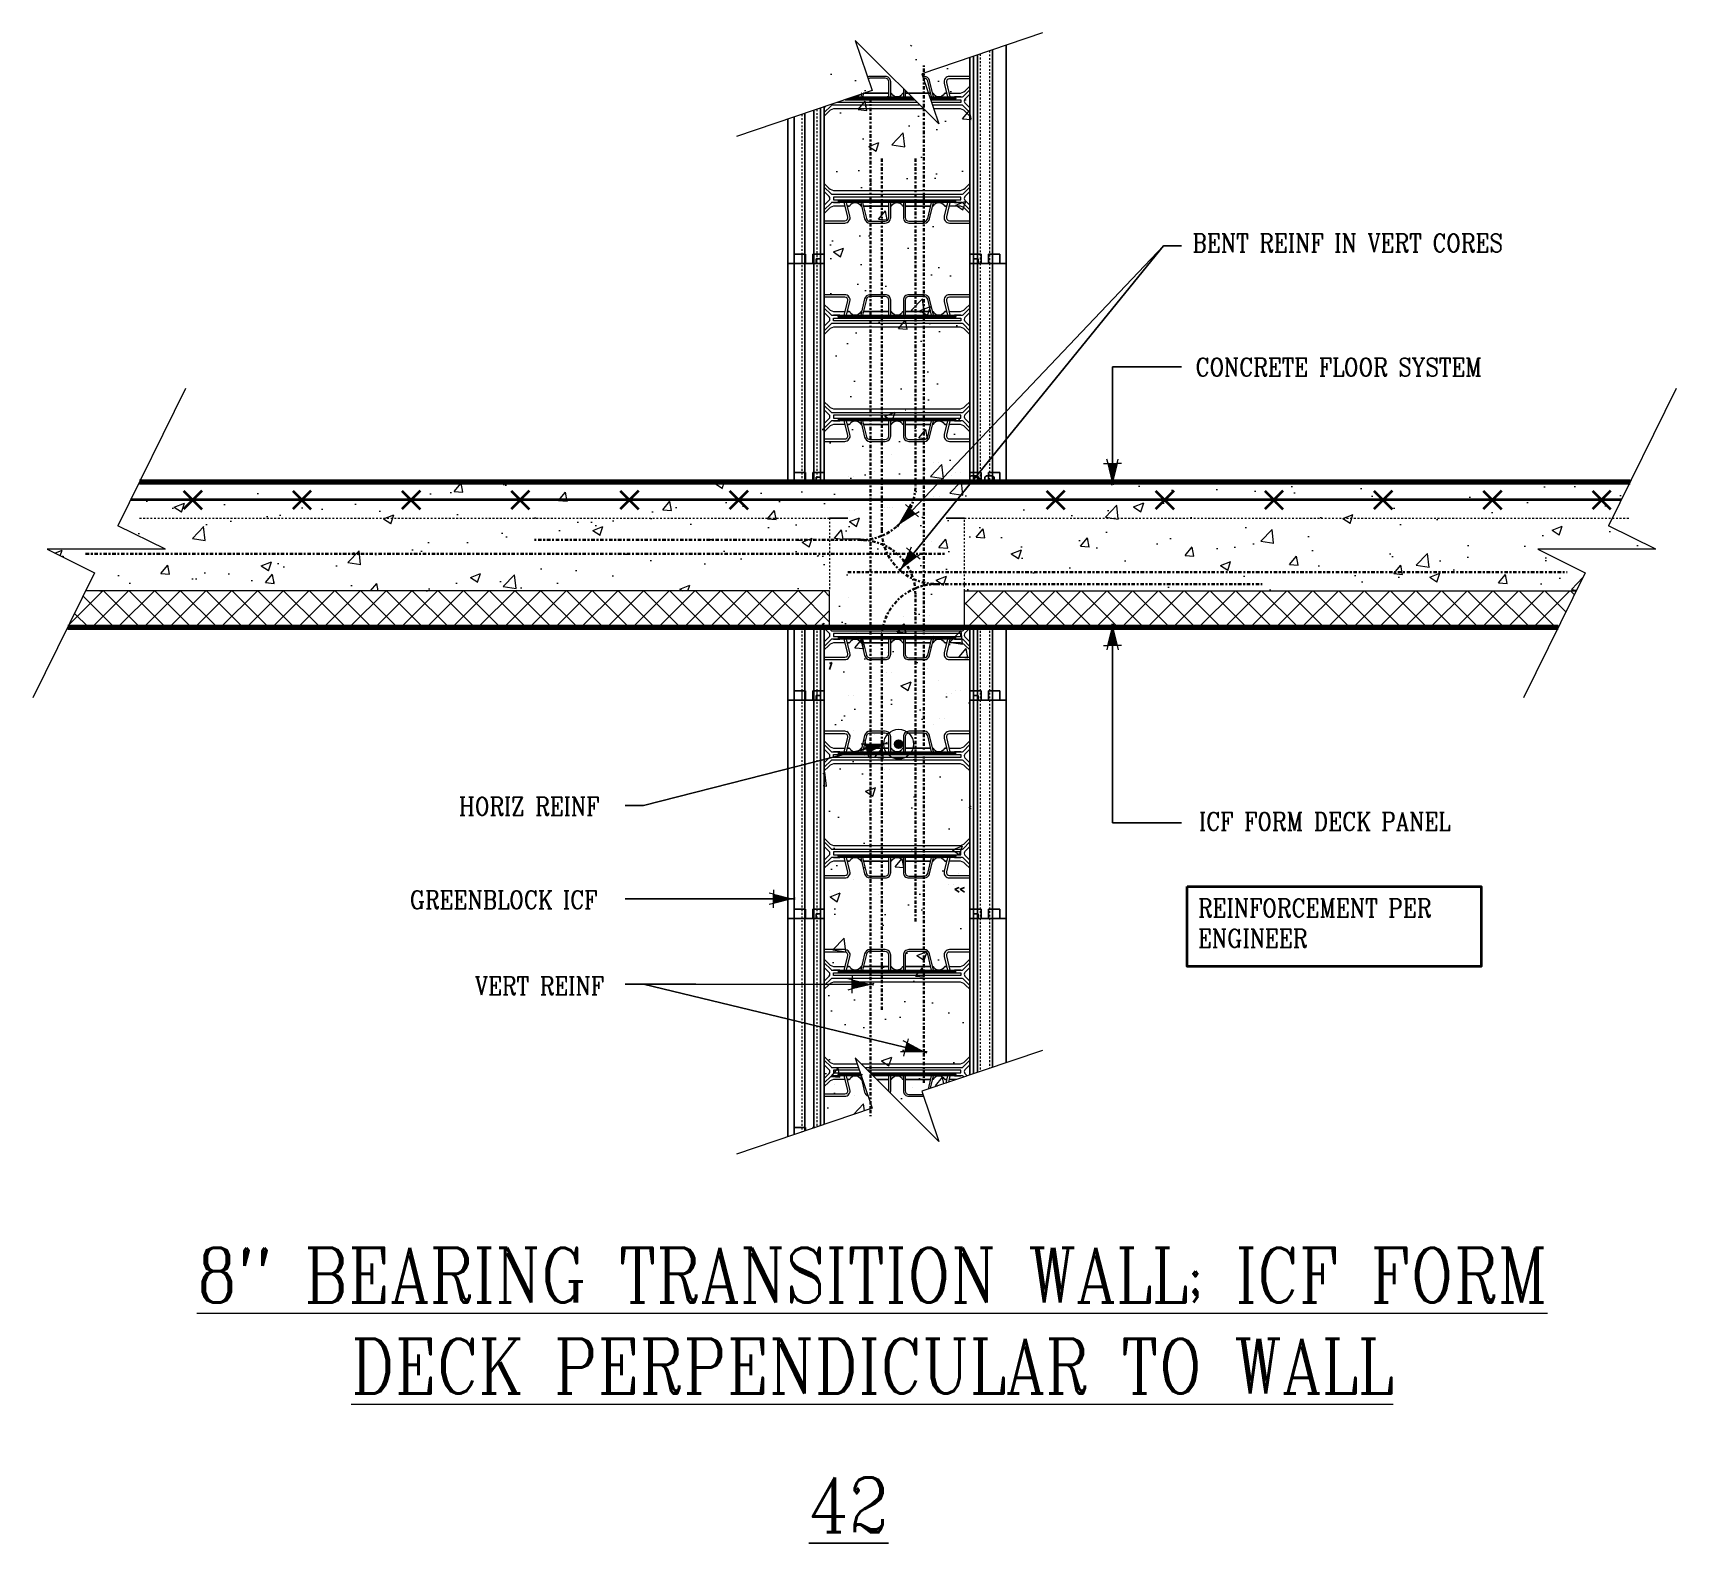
# Model space of a CAD drawing. Header units: inches. Extents: x -281.7 to -191.4, y 451.7 to 534.7.
import ezdxf

# ---------------------------------------------------------------- set-up
doc = ezdxf.new("R2010")
doc.units = ezdxf.units.IN
doc.header["$MEASUREMENT"] = 0
for name, pattern in [('CENTER', [2, 1.25, -0.25, 0.25, -0.25]), ('DASHED', [0.75, 0.5, -0.25]), ('DASHED2', [0.375, 0.25, -0.125]), ('HIDDEN', [0.375, 0.25, -0.125])]:
    doc.linetypes.add(name, pattern=pattern)
doc.layers.get('Defpoints').update_dxf_attribs({"color": 252})
for name, color, linetype, lineweight in [('A2 Hatch', 8, 'Continuous', 9), ('A4 medium', 7, 'Continuous', 35), ('DETAILS', 7, 'Continuous', 13), ('DIM', 3, 'Continuous', 13), ('GRADE', 5, 'Continuous', 100), ('REBAR', 2, 'CENTER', 30)]:
    doc.layers.add(name, color=color, linetype=linetype, lineweight=lineweight)
doc.styles.add('ARCTEXT', font='arctext.shx', dxfattribs={"width": 0.85})
doc.styles.add('RomanC', font='romanc.shx', dxfattribs={"width": 0.85, "height": 5})
doc.dimstyles.new('ARCTEXT1-4', dxfattribs={"dimtxt": 4, "dimasz": 2, "dimexe": 2, "dimexo": 2, "dimgap": 2, "dimtad": 1, "dimdec": 4, "dimzin": 3, "dimdsep": 46, "dimlunit": 4, "dimtxsty": 'ARCTEXT', "dimblk": 'ARCHTICK', "dimcen": 2, "dimaunit": 1, "dimadec": 0, "dimazin": 0, "dimtfac": 1, "dimtdec": 4, "dimtmove": 2, "dimatfit": 3, "dimldrblk": 'arrow', "dimfxl": 1, "dimtolj": 1, "dimtzin": 0, "dimarcsym": 0})
pattern_1 = [(45, (-4000.7404, 1201.925), (-0.70710678, 0.70710678), []), (135, (-4000.7404, 1201.925), (-0.70710678, -0.70710678), [])]
pattern_2 = [(50, (-5868.9843, 2125.191), (5.7380815, -0.502017), [0.6, -6.6]), (355, (-5868.9843, 2125.191), (-1.1100107, 6.017537), [0.48, -5.28]), (100.4514, (-5868.506, 2125.1493), (4.628075, 5.5155163), [0.5099215, -5.609137]), (46.1842, (-5868.984, 2126.791), (8.537928, -1.324152), [0.9, -9.9]), (96.6356, (-5868.273, 2126.681), (7.477302, 7.792943), [0.764882, -8.413704]), (351.1842, (-5868.984, 2126.791), (7.477296, 7.792949), [0.72, -7.92]), (21, (-5868.1843, 2126.391), (4.7752564, -3.220951), [0.6, -6.6]), (326, (-5868.1843, 2126.391), (1.9465227, 5.8012004), [0.48, -5.28]), (71.4514, (-5867.7864, 2126.1227), (6.721781, 2.580244), [0.5099215, -5.609137]), (37.5, (-5868.9843, 2125.1911), (0.09727884, 2.6631508), [0, -5.216, 0, -5.36, 0, -5.3]), (7.5, (-5868.9843, 2125.191), (2.1045563, 3.1552937), [0, -3.056, 0, -5.096, 0, -2.02]), (327.5, (-5870.7683, 2125.1911), (4.2705795, -0.180439), [0, -2, 0, -6.24, 0, -8.28]), (317.5, (-5871.5683, 2125.191), (4.6654894, 0.8008399), [0, -2.6, 0, -4.144, 0, -5.88])]
pattern_3 = [(50, (-3657.1434, 1048.7867), (5.7380815, -0.502017), [0.6, -6.6]), (355, (-3657.1434, 1048.7867), (-1.110011, 6.017537), [0.48, -5.28]), (100.45145, (-3656.665, 1048.745), (4.628071, 5.51552), [0.509922, -5.609137]), (46.1842, (-3657.1434, 1050.387), (8.537928, -1.324152), [0.9, -9.9]), (96.63564, (-3656.432, 1050.276), (7.477296, 7.792949), [0.764882, -8.413704]), (351.1842, (-3657.143, 1050.387), (7.477296, 7.792949), [0.72, -7.92]), (21, (-3656.3434, 1049.9867), (4.7752564, -3.220951), [0.6, -6.6]), (326, (-3656.3434, 1049.9867), (1.946523, 5.8012), [0.48, -5.28]), (71.45144, (-3655.9455, 1049.7183), (6.721779, 2.580249), [0.509922, -5.609137]), (37.5, (-3657.1434, 1048.7867), (0.0972788, 2.6631508), [0, -5.216, 0, -5.36, 0, -5.3]), (7.5, (-3657.1434, 1048.7867), (2.1045563, 3.1552937), [0, -3.056, 0, -5.096, 0, -2.02]), (327.5, (-3658.9274, 1048.7867), (4.2705795, -0.180439), [0, -2, 0, -6.24, 0, -8.28]), (317.5, (-3659.7274, 1048.7867), (4.6654894, 0.80084), [0, -2.6, 0, -4.144, 0, -5.88])]

msp = doc.modelspace()

# ---------------------------------------------------------------- texts
at = {"layer": 'Defpoints', "insert": (-236.857, 455.252), "char_height": 3, "width": 90.08, "attachment_point": 2, "style": 'RomanC'}
msp.add_mtext('{\\L42\\P}\\P            ', dxfattribs=at)
at = {"layer": 'DIM', "color": 3, "char_height": 1, "attachment_point": 1, "style": 'RomanC'}
for s, insert, width in [('BENT REINF IN VERT CORES', (-217.974, 523.623), 22.68955), ('CONCRETE FLOOR SYSTEM', (-217.803, 516.798), 22.68955), ('HORIZ REINF ', (-258.275, 492.654), 22.68955), ('ICF FORM DECK PANEL', (-217.61, 491.821), 22.68955), ('GREENBLOCK ICF', (-260.975, 487.515), 22.68955), ('REINFORCEMENT PER ENGINEER', (-217.664, 487.068), 18.04318), ('VERT REINF ', (-257.401, 482.787), 22.68955)]:
    msp.add_mtext(s, dxfattribs=dict(at, insert=insert, width=width))
at = {"layer": 'DIM', "insert": (-235.571, 467.887), "char_height": 3, "width": 90.08, "attachment_point": 2, "style": 'RomanC'}
msp.add_mtext('{\\L8" BEARING TRANSITION WALL; ICF FORM DECK PERPENDICULAR TO WALL}\\P\\P               ', dxfattribs=at)

# ---------------------------------------------------------------- blocks, each defined once
blk = doc.blocks.new('_ArchTick')
at = {"color": 0, "linetype": 'ByBlock', "const_width": 0.15}
blk.add_lwpolyline([(-0.5, -0.5), (0.5, 0.5)], dxfattribs=at)
blk = doc.blocks.new('arrow')
at = {"layer": 'DIM'}
blk.add_hatch(color=253, dxfattribs=at).paths.add_polyline_path([(-2, 0.5), (-2, -0.5), (0, 0)])
at = {"layer": 'DIM', "lineweight": 9}
for points in [[(-2, 0.98), (-2, 0.5), (-2.47, 0.62)], [(0.37, 0.09), (0, 0)], [(0.37, -0.09), (0, 0)], [(-2, -0.98), (-2, -0.5), (-2.47, -0.62)]]:
    blk.add_lwpolyline(points, dxfattribs=at)
at = {"layer": 'DIM', "lineweight": 15}
blk.add_lwpolyline([(0, 0), (-2, -0.5), (-2, 0.5), (0, 0)], dxfattribs=at)

# ---------------------------------------------------------------- hatches: boundary and pattern name
at = {"layer": 'A2 Hatch', "ltscale": 0.15}
h = msp.add_hatch(dxfattribs=at)
h.set_pattern_fill('AR-CONC', color=256, scale=0.8, style=0)
h.set_pattern_definition(pattern_3)
h.paths.add_polyline_path([(-230.129, 533.997), (-238.201, 533.997), (-238.325, 498.634), (-235.455, 499.607), (-236.391, 502.367), (-231.795, 497.771), (-232.731, 500.531), (-230.125, 501.415)])
h = msp.add_hatch(dxfattribs=at)
h.set_pattern_fill('AR-CONC', color=256, scale=0.8, style=0)
h.set_pattern_definition(pattern_2)
h.paths.add_polyline_path([(-236.907, 509.997), (-275.824, 509.997), (-277.019, 507.576), (-274.405, 506.286), (-280.905, 506.286), (-278.292, 504.997), (-278.785, 503.997), (-236.907, 503.997)])
h = msp.add_hatch(dxfattribs=at)
h.set_pattern_fill('AR-CONC', color=256, scale=0.8, style=0)
h.set_pattern_definition(pattern_3)
h.paths.add_polyline_path([(-230.129, 509.997), (-238.201, 509.997), (-238.325, 474.634), (-235.455, 475.607), (-236.391, 478.367), (-231.795, 473.771), (-232.731, 476.531), (-230.125, 477.415)])
h = msp.add_hatch(dxfattribs=at)
h.set_pattern_fill('AR-CONC', color=256, scale=0.8, style=0)
h.set_pattern_definition(pattern_2)
h.paths.add_polyline_path([(-231.498, 509.997), (-193.921, 509.997), (-195.116, 507.576), (-192.502, 506.286), (-199.002, 506.286), (-196.389, 504.997), (-196.882, 503.997), (-231.498, 503.997)])
h = msp.add_hatch(dxfattribs=at)
h.set_pattern_fill('ANSI37', color=256, scale=8, style=0)
h.set_pattern_definition(pattern_1)
edge = h.paths.add_edge_path()
edge.add_line((-279.772, 501.997), (-237.907, 501.997))
edge.add_line((-237.907, 501.997), (-237.907, 503.997))
edge.add_line((-237.907, 503.997), (-278.785, 503.997))
edge.add_line((-278.785, 503.997), (-279.772, 501.997))
h = msp.add_hatch(dxfattribs=at)
h.set_pattern_fill('ANSI37', color=256, scale=8, style=0)
h.set_pattern_definition(pattern_1)
h.paths.add_polyline_path([(-230.498, 501.997), (-230.498, 503.997), (-196.882, 503.997), (-197.869, 501.997)])
h = msp.add_hatch(color=256, dxfattribs=at)
edge = h.paths.add_edge_path()
edge.add_arc((-234.113, 495.573), 0.224, 0, 360)

# ---------------------------------------------------------------- linework, layer by layer
at = {"color": 1}
for p, q in [((-228.966, 533.737), (-228.966, 521.997)), ((-228.201, 533.997), (-228.201, 521.997)), ((-230.201, 533.319), (-230.201, 521.997)), ((-230.001, 533.386), (-230.001, 521.997)), ((-229.786, 533.459), (-229.786, 521.997)), ((-239.851, 530.046), (-239.851, 521.997)), ((-239.276, 530.241), (-239.276, 521.997)), ((-238.776, 530.411), (-238.776, 521.997)), ((-238.401, 530.538), (-238.401, 521.997)), ((-238.201, 530.606), (-238.201, 521.997)), ((-240.201, 529.927), (-240.201, 521.997)), ((-240.201, 521.997), (-238.201, 521.997)), ((-240.201, 521.997), (-240.201, 509.997)), ((-240.201, 521.997), (-238.651, 521.997)), ((-239.851, 522.497), (-239.226, 522.497)), ((-239.851, 522.497), (-239.851, 509.997)), ((-239.276, 522.497), (-239.276, 509.997)), ((-238.776, 521.997), (-239.276, 521.997)), ((-239.226, 522.497), (-239.226, 521.997)), ((-238.826, 522.497), (-238.826, 521.997)), ((-238.826, 522.497), (-238.201, 522.497)), ((-238.776, 522.497), (-238.776, 509.997)), ((-238.651, 522.247), (-238.651, 521.997)), ((-238.651, 522.247), (-238.401, 522.247)), ((-238.401, 522.247), (-238.401, 509.997)), ((-238.401, 521.997), (-238.201, 521.997)), ((-238.201, 522.497), (-238.201, 509.997)), ((-230.201, 522.497), (-230.201, 509.997)), ((-230.201, 522.497), (-229.576, 522.497)), ((-230.201, 521.997), (-228.201, 521.997)), ((-230.201, 521.997), (-230.001, 521.997)), ((-230.001, 522.247), (-230.001, 509.997)), ((-230.001, 522.247), (-229.751, 522.247)), ((-229.786, 521.997), (-228.201, 521.997)), ((-229.786, 521.997), (-229.786, 509.997)), ((-229.751, 522.247), (-229.751, 521.997)), ((-229.576, 522.497), (-229.576, 521.997)), ((-229.176, 522.497), (-229.176, 521.997)), ((-229.176, 522.497), (-228.551, 522.497)), ((-228.966, 521.997), (-228.966, 509.997)), ((-228.551, 522.497), (-228.551, 521.997)), ((-228.201, 521.997), (-228.201, 509.997)), ((-239.851, 510.497), (-239.226, 510.497)), ((-239.851, 510.497), (-239.226, 510.497)), ((-239.851, 510.497), (-239.851, 509.997)), ((-239.851, 510.497), (-239.226, 510.497)), ((-239.276, 510.497), (-239.276, 509.997)), ((-239.226, 510.497), (-239.226, 509.997)), ((-239.226, 510.497), (-239.226, 509.997)), ((-239.226, 510.497), (-239.226, 509.997)), ((-238.826, 510.497), (-238.826, 509.997)), ((-238.826, 510.497), (-238.201, 510.497)), ((-238.826, 510.497), (-238.826, 509.997)), ((-238.826, 510.497), (-238.201, 510.497)), ((-238.826, 510.497), (-238.826, 509.997)), ((-238.826, 510.497), (-238.201, 510.497)), ((-238.776, 510.497), (-238.776, 509.997)), ((-238.651, 510.247), (-238.651, 509.997)), ((-238.651, 510.247), (-238.401, 510.247)), ((-238.651, 510.247), (-238.651, 509.997)), ((-238.651, 510.247), (-238.401, 510.247)), ((-238.651, 510.247), (-238.651, 509.997)), ((-238.651, 510.247), (-238.401, 510.247)), ((-238.401, 510.247), (-238.401, 509.997)), ((-238.201, 510.497), (-238.201, 509.997)), ((-238.201, 510.497), (-238.201, 509.997)), ((-238.201, 510.497), (-238.201, 509.997)), ((-230.204, 510.247), (-230.121, 510.33)), ((-230.204, 510.247), (-230.204, 509.997)), ((-230.201, 510.497), (-230.201, 509.997)), ((-230.201, 510.497), (-229.576, 510.497)), ((-229.788, 510.33), (-230.121, 510.33)), ((-230.001, 510.247), (-229.751, 510.247)), ((-229.704, 510.247), (-229.788, 510.33)), ((-229.751, 510.247), (-229.751, 509.997)), ((-229.704, 510.247), (-229.704, 509.997)), ((-229.576, 510.497), (-229.576, 509.997)), ((-229.371, 510.247), (-229.288, 510.33)), ((-229.371, 510.247), (-229.371, 509.997)), ((-228.954, 510.33), (-229.288, 510.33)), ((-229.176, 510.497), (-229.176, 509.997)), ((-229.176, 510.497), (-228.551, 510.497)), ((-228.871, 510.247), (-228.954, 510.33)), ((-228.871, 510.247), (-228.871, 509.997)), ((-228.551, 510.497), (-228.551, 509.997)), ((-240.201, 509.997), (-238.201, 509.997)), ((-240.201, 509.997), (-238.201, 509.997)), ((-240.201, 509.997), (-238.651, 509.997)), ((-240.201, 509.997), (-238.651, 509.997)), ((-240.201, 509.997), (-238.201, 509.997)), ((-240.201, 509.997), (-238.201, 509.997)), ((-240.201, 509.997), (-238.651, 509.997)), ((-237.907, 509.997), (-239.824, 509.997)), ((-239.532, 509.997), (-239.824, 509.997)), ((-237.906, 509.997), (-239.822, 509.997)), ((-239.531, 509.997), (-239.822, 509.997)), ((-238.776, 509.997), (-239.276, 509.997)), ((-238.776, 509.997), (-239.276, 509.997)), ((-238.776, 509.997), (-239.276, 509.997)), ((-238.699, 509.997), (-239.032, 509.997)), ((-238.697, 509.997), (-239.031, 509.997)), ((-238.401, 509.997), (-238.201, 509.997)), ((-238.401, 509.997), (-238.201, 509.997)), ((-238.401, 509.997), (-238.201, 509.997)), ((-237.907, 509.997), (-238.199, 509.997)), ((-237.906, 509.997), (-238.197, 509.997)), ((-230.498, 509.997), (-228.581, 509.997)), ((-230.206, 509.997), (-230.498, 509.997)), ((-230.496, 509.997), (-228.579, 509.997)), ((-230.204, 509.997), (-230.496, 509.997)), ((-230.201, 509.997), (-230.001, 509.997)), ((-230.201, 509.997), (-228.201, 509.997)), ((-230.201, 509.997), (-230.001, 509.997)), ((-229.373, 509.997), (-229.706, 509.997)), ((-229.371, 509.997), (-229.704, 509.997)), ((-228.874, 509.997), (-229.166, 509.997)), ((-228.581, 509.997), (-228.873, 509.997)), ((-228.579, 509.997), (-228.871, 509.997)), ((-240.201, 501.997), (-240.201, 497.997)), ((-239.851, 501.997), (-239.851, 497.997)), ((-239.276, 501.997), (-239.276, 497.997)), ((-238.776, 501.997), (-238.776, 497.997)), ((-238.401, 501.997), (-238.401, 497.997)), ((-238.201, 501.997), (-238.201, 497.997)), ((-230.201, 501.997), (-230.201, 497.997)), ((-230.001, 501.997), (-230.001, 497.997)), ((-229.786, 501.997), (-229.786, 497.997)), ((-228.966, 501.997), (-228.966, 497.997)), ((-228.201, 501.997), (-228.201, 497.997)), ((-239.851, 498.497), (-239.226, 498.497)), ((-239.851, 498.497), (-239.851, 485.997)), ((-239.851, 498.497), (-239.226, 498.497)), ((-239.276, 498.497), (-239.276, 485.997)), ((-239.226, 498.497), (-239.226, 497.997)), ((-239.226, 498.497), (-239.226, 497.997)), ((-238.826, 498.497), (-238.826, 497.997)), ((-238.826, 498.497), (-238.201, 498.497)), ((-238.826, 498.497), (-238.826, 497.997)), ((-238.826, 498.497), (-238.201, 498.497)), ((-238.776, 498.497), (-238.776, 485.997)), ((-238.201, 498.497), (-238.201, 485.997)), ((-230.201, 498.497), (-230.201, 485.997)), ((-230.201, 498.497), (-229.576, 498.497)), ((-230.201, 498.497), (-229.576, 498.497)), ((-229.576, 498.497), (-229.576, 497.997)), ((-229.576, 498.497), (-229.576, 497.997)), ((-229.176, 498.497), (-229.176, 497.997)), ((-229.176, 498.497), (-228.551, 498.497)), ((-229.176, 498.497), (-229.176, 497.997)), ((-229.176, 498.497), (-228.551, 498.497)), ((-228.551, 498.497), (-228.551, 497.997)), ((-228.551, 498.497), (-228.551, 497.997)), ((-240.201, 497.997), (-238.201, 497.997)), ((-240.201, 497.997), (-240.201, 485.997)), ((-240.201, 497.997), (-238.651, 497.997)), ((-240.201, 497.997), (-238.201, 497.997)), ((-240.201, 497.997), (-238.651, 497.997)), ((-238.776, 497.997), (-239.276, 497.997)), ((-238.776, 497.997), (-239.276, 497.997)), ((-238.651, 498.247), (-238.651, 497.997)), ((-238.651, 498.247), (-238.401, 498.247)), ((-238.651, 498.247), (-238.651, 497.997)), ((-238.651, 498.247), (-238.401, 498.247)), ((-238.401, 498.247), (-238.401, 485.997)), ((-238.401, 497.997), (-238.201, 497.997)), ((-238.401, 497.997), (-238.201, 497.997)), ((-230.201, 497.997), (-228.201, 497.997)), ((-230.201, 497.997), (-230.001, 497.997)), ((-230.201, 497.997), (-228.201, 497.997)), ((-230.201, 497.997), (-230.001, 497.997)), ((-230.001, 498.247), (-230.001, 485.997)), ((-230.001, 498.247), (-229.751, 498.247)), ((-230.001, 498.247), (-229.751, 498.247)), ((-229.786, 497.997), (-228.201, 497.997)), ((-229.786, 497.997), (-229.786, 485.997)), ((-229.786, 497.997), (-228.201, 497.997)), ((-229.751, 498.247), (-229.751, 497.997)), ((-229.751, 498.247), (-229.751, 497.997)), ((-228.966, 497.997), (-228.966, 485.997)), ((-228.201, 497.997), (-228.201, 485.997)), ((-240.201, 485.997), (-238.201, 485.997)), ((-240.201, 485.997), (-240.201, 473.997)), ((-240.201, 485.997), (-238.651, 485.997)), ((-239.851, 486.497), (-239.226, 486.497)), ((-239.851, 486.497), (-239.851, 474.116)), ((-239.276, 486.497), (-239.276, 474.311)), ((-238.776, 485.997), (-239.276, 485.997)), ((-239.226, 486.497), (-239.226, 485.997)), ((-238.826, 486.497), (-238.826, 485.997)), ((-238.826, 486.497), (-238.201, 486.497)), ((-238.776, 486.497), (-238.776, 474.48)), ((-238.651, 486.247), (-238.651, 485.997)), ((-238.651, 486.247), (-238.401, 486.247)), ((-238.401, 486.247), (-238.401, 474.607)), ((-238.401, 485.997), (-238.201, 485.997)), ((-238.201, 486.497), (-238.201, 474.675)), ((-230.201, 486.497), (-230.201, 477.388)), ((-230.201, 486.497), (-229.576, 486.497)), ((-230.201, 485.997), (-228.201, 485.997)), ((-230.201, 485.997), (-230.001, 485.997)), ((-230.001, 486.247), (-230.001, 477.456)), ((-230.001, 486.247), (-229.751, 486.247)), ((-229.786, 485.997), (-228.201, 485.997)), ((-229.786, 485.997), (-229.786, 477.529)), ((-229.751, 486.247), (-229.751, 485.997)), ((-229.576, 486.497), (-229.576, 485.997)), ((-229.176, 486.497), (-229.176, 485.997)), ((-229.176, 486.497), (-228.551, 486.497)), ((-228.966, 485.997), (-228.966, 477.807)), ((-228.551, 486.497), (-228.551, 485.997)), ((-228.201, 485.997), (-228.201, 478.067)), ((-239.851, 474.497), (-239.226, 474.497)), ((-239.226, 474.497), (-239.226, 474.328)), ((-238.826, 474.497), (-238.826, 474.463)), ((-238.826, 474.497), (-238.726, 474.497))]:
    msp.add_line(p, q, dxfattribs=at)
at = {"color": 1, "linetype": 'HIDDEN', "ltscale": 0.02}
for p, q in [((-239.851, 522.497), (-239.226, 522.497)), ((-239.226, 522.497), (-239.226, 521.997)), ((-238.826, 522.497), (-238.826, 521.997)), ((-238.826, 522.497), (-238.201, 522.497)), ((-230.201, 522.497), (-229.576, 522.497)), ((-229.576, 522.497), (-229.576, 521.997)), ((-229.176, 522.497), (-229.176, 521.997)), ((-229.176, 522.497), (-228.551, 522.497)), ((-228.551, 522.497), (-228.551, 521.997)), ((-239.851, 510.497), (-239.226, 510.497)), ((-239.851, 510.497), (-239.851, 509.997)), ((-239.851, 510.497), (-239.226, 510.497)), ((-239.851, 510.497), (-239.226, 510.497)), ((-239.851, 510.497), (-239.851, 509.997)), ((-239.851, 510.497), (-239.226, 510.497)), ((-239.226, 510.497), (-239.226, 509.997)), ((-239.226, 510.497), (-239.226, 509.997)), ((-239.226, 510.497), (-239.226, 509.997)), ((-239.226, 510.497), (-239.226, 509.997)), ((-238.826, 510.497), (-238.826, 509.997)), ((-238.826, 510.497), (-238.201, 510.497)), ((-238.826, 510.497), (-238.826, 509.997)), ((-238.826, 510.497), (-238.201, 510.497)), ((-238.826, 510.497), (-238.826, 509.997)), ((-238.826, 510.497), (-238.201, 510.497)), ((-238.826, 510.497), (-238.826, 509.997)), ((-238.826, 510.497), (-238.201, 510.497)), ((-230.201, 510.497), (-229.576, 510.497)), ((-229.576, 510.497), (-229.576, 509.997)), ((-229.176, 510.497), (-229.176, 509.997)), ((-229.176, 510.497), (-228.551, 510.497)), ((-228.551, 510.497), (-228.551, 509.997)), ((-239.851, 498.497), (-239.226, 498.497)), ((-239.851, 498.497), (-239.226, 498.497)), ((-239.226, 498.497), (-239.226, 497.997)), ((-239.226, 498.497), (-239.226, 497.997)), ((-238.826, 498.497), (-238.826, 497.997)), ((-238.826, 498.497), (-238.201, 498.497)), ((-238.826, 498.497), (-238.826, 497.997)), ((-238.826, 498.497), (-238.201, 498.497)), ((-230.201, 498.497), (-229.576, 498.497)), ((-230.201, 498.497), (-229.576, 498.497)), ((-229.576, 498.497), (-229.576, 497.997)), ((-229.576, 498.497), (-229.576, 497.997)), ((-229.176, 498.497), (-229.176, 497.997)), ((-229.176, 498.497), (-228.551, 498.497)), ((-229.176, 498.497), (-229.176, 497.997)), ((-229.176, 498.497), (-228.551, 498.497)), ((-228.551, 498.497), (-228.551, 497.997)), ((-228.551, 498.497), (-228.551, 497.997)), ((-239.851, 486.497), (-239.226, 486.497)), ((-239.226, 486.497), (-239.226, 485.997)), ((-238.826, 486.497), (-238.826, 485.997)), ((-238.826, 486.497), (-238.201, 486.497)), ((-230.201, 486.497), (-229.576, 486.497)), ((-229.576, 486.497), (-229.576, 485.997)), ((-229.176, 486.497), (-229.176, 485.997)), ((-229.176, 486.497), (-228.551, 486.497)), ((-228.551, 486.497), (-228.551, 485.997)), ((-239.851, 474.497), (-239.226, 474.497)), ((-239.226, 474.497), (-239.226, 474.328)), ((-238.826, 474.497), (-238.826, 474.463)), ((-238.826, 474.497), (-238.726, 474.497))]:
    msp.add_line(p, q, dxfattribs=at)
at = {"ltscale": 0.15}
for p, q in [((-239.226, 521.997), (-238.826, 521.997)), ((-234.513, 511.49), (-234.513, 511.49)), ((-232.2, 511.073), (-232.2, 511.073)), ((-231.907, 511.073), (-231.907, 511.073)), ((-236.866, 510.272), (-236.866, 510.272)), ((-236.572, 510.272), (-236.572, 510.272)), ((-236.571, 510.272), (-236.571, 510.272)), ((-235.751, 510.54), (-235.751, 510.54)), ((-235.457, 510.54), (-235.457, 510.54)), ((-235.456, 510.54), (-235.456, 510.54)), ((-231.48, 510.36), (-231.48, 510.36)), ((-231.187, 510.36), (-231.187, 510.36)), ((-231.185, 510.36), (-231.185, 510.36)), ((-231.01, 510.499), (-231.01, 510.499)), ((-230.716, 510.499), (-230.716, 510.499)), ((-230.714, 510.499), (-230.714, 510.499)), ((-239.226, 509.997), (-238.826, 509.997)), ((-239.226, 509.997), (-238.826, 509.997)), ((-239.226, 509.997), (-238.826, 509.997)), ((-235.117, 509.936), (-235.117, 509.936)), ((-234.824, 509.936), (-234.824, 509.936)), ((-234.822, 509.936), (-234.822, 509.936)), ((-272.907, 508.997), (-272.907, 508.997)), ((-266.907, 508.997), (-266.907, 508.997)), ((-260.907, 508.997), (-260.907, 508.997)), ((-254.907, 508.997), (-254.907, 508.997)), ((-248.907, 508.997), (-248.907, 508.997)), ((-242.907, 508.997), (-242.907, 508.997)), ((-236.842, 508.402), (-236.842, 508.402)), ((-236.549, 508.402), (-236.549, 508.402)), ((-236.547, 508.402), (-236.547, 508.402)), ((-234.908, 508.598), (-234.908, 508.598)), ((-234.728, 508.589), (-234.728, 508.589)), ((-234.614, 508.598), (-234.614, 508.598)), ((-234.613, 508.598), (-234.613, 508.598)), ((-234.435, 508.589), (-234.435, 508.589)), ((-234.433, 508.589), (-234.433, 508.589)), ((-232.177, 509.203), (-232.177, 509.203)), ((-231.883, 509.203), (-231.883, 509.203)), ((-231.881, 509.203), (-231.881, 509.203)), ((-231.878, 508.997), (-231.878, 508.997)), ((-231.585, 508.997), (-231.585, 508.997)), ((-231.583, 508.997), (-231.583, 508.997)), ((-237.907, 507.997), (-236.907, 507.997)), ((-236.575, 507.892), (-236.575, 507.892)), ((-236.281, 507.892), (-236.281, 507.892)), ((-233.545, 508.291), (-233.545, 508.291)), ((-233.251, 508.291), (-233.251, 508.291)), ((-233.25, 508.291), (-233.25, 508.291)), ((-230.498, 507.997), (-231.498, 507.997)), ((-236.578, 506.875), (-236.578, 506.875)), ((-232.308, 506.695), (-232.308, 506.695)), ((-234.532, 505.926), (-234.532, 505.926)), ((-235.356, 505.135), (-235.356, 505.135)), ((-232.214, 504.43), (-232.214, 504.43)), ((-236.879, 503.629), (-236.879, 503.629)), ((-230.522, 503.826), (-230.522, 503.826)), ((-234.204, 501.721), (-233.819, 502.18)), ((-233.866, 502.607), (-233.866, 502.607)), ((-233.726, 501.679), (-233.819, 502.18)), ((-232.408, 502.645), (-232.408, 502.645)), ((-237.46, 501.98), (-237.46, 501.98)), ((-236.45, 501.712), (-236.45, 501.712)), ((-234.962, 501.872), (-234.962, 501.872)), ((-234.204, 501.721), (-233.726, 501.679)), ((-232.179, 501.532), (-232.179, 501.532)), ((-230.619, 501.163), (-230.619, 501.163)), ((-234.726, 500.599), (-234.726, 500.599)), ((-237.907, 500.006), (-237.778, 500.056)), ((-237.907, 499.671), (-237.778, 500.056)), ((-234.806, 499.49), (-234.806, 499.49)), ((-234.513, 499.49), (-234.513, 499.49)), ((-232.803, 499.754), (-232.803, 499.754)), ((-232.51, 499.754), (-232.51, 499.754)), ((-231.907, 499.073), (-231.907, 499.073)), ((-231.01, 498.499), (-231.01, 498.499)), ((-230.716, 498.499), (-230.716, 498.499)), ((-239.226, 497.997), (-238.826, 497.997)), ((-239.226, 497.997), (-238.826, 497.997)), ((-236.866, 498.272), (-236.866, 498.272)), ((-236.572, 498.272), (-236.572, 498.272)), ((-231.48, 498.36), (-231.48, 498.36)), ((-231.187, 498.36), (-231.187, 498.36)), ((-232.2, 496.655), (-232.2, 496.655)), ((-231.878, 496.997), (-231.878, 496.997)), ((-231.585, 496.997), (-231.585, 496.997)), ((-236.91, 496.335), (-236.91, 496.335)), ((-236.617, 496.335), (-236.617, 496.335)), ((-235.751, 496.122), (-235.751, 496.122)), ((-235.457, 496.122), (-235.457, 496.122)), ((-235.117, 495.519), (-235.117, 495.519)), ((-234.824, 495.519), (-234.824, 495.519)), ((-234.908, 494.181), (-234.908, 494.181)), ((-234.614, 494.181), (-234.614, 494.181)), ((-236.596, 488.141), (-236.596, 488.141)), ((-232.846, 488.196), (-232.846, 488.196)), ((-231.399, 487.847), (-231.399, 487.847)), ((-231.105, 487.847), (-231.105, 487.847)), ((-231.028, 487.598), (-230.791, 487.689)), ((-231.028, 487.598), (-230.791, 487.438)), ((-230.843, 488.46), (-230.843, 488.46)), ((-230.734, 487.598), (-230.498, 487.689)), ((-230.734, 487.598), (-230.498, 487.438)), ((-238.192, 487.531), (-238.192, 487.531)), ((-237.898, 487.531), (-237.898, 487.531)), ((-235.213, 487.284), (-235.213, 487.284)), ((-239.226, 485.997), (-238.826, 485.997)), ((-237.65, 476.888), (-237.65, 476.888)), ((-231.788, 477.194), (-231.788, 477.194)), ((-231.472, 476.903), (-231.472, 476.903)), ((-236.525, 476.238), (-236.525, 476.238)), ((-235.895, 476.631), (-235.895, 476.631)), ((-233.38, 476.708), (-233.38, 476.708))]:
    msp.add_line(p, q, dxfattribs=at)
at = {"color": 253, "linetype": 'HIDDEN'}
for p, q in [((-230.204, 510.247), (-230.121, 510.33)), ((-230.204, 510.247), (-230.204, 509.997)), ((-229.788, 510.33), (-230.121, 510.33)), ((-229.704, 510.247), (-229.788, 510.33)), ((-229.704, 510.247), (-229.704, 509.997)), ((-229.371, 510.247), (-229.288, 510.33)), ((-229.371, 510.247), (-229.371, 509.997)), ((-228.954, 510.33), (-229.288, 510.33)), ((-228.871, 510.247), (-228.954, 510.33)), ((-228.871, 510.247), (-228.871, 509.997)), ((-239.532, 509.997), (-239.824, 509.997)), ((-239.531, 509.997), (-239.822, 509.997)), ((-238.699, 509.997), (-239.032, 509.997)), ((-238.697, 509.997), (-239.031, 509.997)), ((-237.907, 509.997), (-238.199, 509.997)), ((-237.906, 509.997), (-238.197, 509.997)), ((-230.206, 509.997), (-230.498, 509.997)), ((-230.204, 509.997), (-230.496, 509.997)), ((-229.373, 509.997), (-229.706, 509.997)), ((-229.371, 509.997), (-229.704, 509.997)), ((-228.874, 509.997), (-229.166, 509.997)), ((-228.581, 509.997), (-228.873, 509.997)), ((-228.579, 509.997), (-228.871, 509.997))]:
    msp.add_line(p, q, dxfattribs=at)
at = {"ltscale": 0.15}
msp.add_circle((-234.113, 495.573), 0.224, dxfattribs=at)
at = {"layer": 'A2 Hatch', "linetype": 'DASHED2', "ltscale": 0.15}
for p, q in [((-229.126, 533.683), (-229.126, 521.997)), ((-229.626, 533.514), (-229.626, 521.997)), ((-239.436, 530.187), (-239.436, 521.997)), ((-238.616, 530.465), (-238.616, 521.997)), ((-239.436, 522.497), (-239.436, 509.997)), ((-238.616, 522.497), (-238.616, 509.997)), ((-229.626, 521.997), (-229.626, 509.997)), ((-229.126, 521.997), (-229.126, 509.997)), ((-239.436, 510.497), (-239.436, 509.997)), ((-238.616, 510.497), (-238.616, 509.997)), ((-239.436, 501.997), (-239.436, 497.997)), ((-238.616, 501.997), (-238.616, 497.997)), ((-229.626, 501.997), (-229.626, 497.997)), ((-229.126, 501.997), (-229.126, 497.997)), ((-239.436, 498.497), (-239.436, 485.997)), ((-238.616, 498.497), (-238.616, 485.997)), ((-229.626, 497.997), (-229.626, 485.997)), ((-229.126, 497.997), (-229.126, 485.997)), ((-239.436, 486.497), (-239.436, 474.256)), ((-238.616, 486.497), (-238.616, 474.534)), ((-229.626, 485.997), (-229.626, 477.583)), ((-229.126, 485.997), (-229.126, 477.753))]:
    msp.add_line(p, q, dxfattribs=at)
at = {"layer": 'A2 Hatch', "linetype": 'DASHED', "ltscale": 0.15}
for p, q in [((-275.824, 507.997), (-237.907, 507.997)), ((-237.907, 507.997), (-237.907, 503.997)), ((-230.498, 503.997), (-230.498, 507.997)), ((-230.498, 507.997), (-193.921, 507.997))]:
    msp.add_line(p, q, dxfattribs=at)
at = {"layer": 'A2 Hatch', "ltscale": 0.15}
for p, q in [((-237.907, 503.997), (-278.785, 503.997)), ((-237.907, 501.997), (-237.907, 503.997)), ((-230.498, 501.997), (-230.498, 503.997)), ((-230.498, 503.997), (-196.882, 503.997)), ((-279.772, 501.997), (-237.907, 501.997)), ((-230.498, 501.997), (-197.869, 501.997))]:
    msp.add_line(p, q, dxfattribs=at)
msp.add_circle((-234.113, 495.573), 0.816, dxfattribs=at)
at = {"layer": 'A4 medium', "ltscale": 0.15}
for p, q in [((-273.407, 509.497), (-272.407, 508.497)), ((-272.407, 509.497), (-273.407, 508.497)), ((-267.407, 509.497), (-266.407, 508.497)), ((-266.407, 509.497), (-267.407, 508.497)), ((-261.407, 509.497), (-260.407, 508.497)), ((-260.407, 509.497), (-261.407, 508.497)), ((-255.407, 509.497), (-254.407, 508.497)), ((-254.407, 509.497), (-255.407, 508.497)), ((-249.407, 509.497), (-248.407, 508.497)), ((-248.407, 509.497), (-249.407, 508.497)), ((-243.407, 509.497), (-242.407, 508.497)), ((-242.407, 509.497), (-243.407, 508.497)), ((-225.998, 509.497), (-224.998, 508.497)), ((-224.998, 509.497), (-225.998, 508.497)), ((-219.998, 509.497), (-218.998, 508.497)), ((-218.998, 509.497), (-219.998, 508.497)), ((-213.998, 509.497), (-212.998, 508.497)), ((-212.998, 509.497), (-213.998, 508.497)), ((-207.998, 509.497), (-206.998, 508.497)), ((-206.998, 509.497), (-207.998, 508.497)), ((-201.998, 509.497), (-200.998, 508.497)), ((-200.998, 509.497), (-201.998, 508.497)), ((-195.998, 509.497), (-194.998, 508.497)), ((-194.998, 509.497), (-195.998, 508.497)), ((-272.907, 508.997), (-276.318, 508.997)), ((-266.907, 508.997), (-272.907, 508.997)), ((-260.907, 508.997), (-266.907, 508.997)), ((-254.907, 508.997), (-260.907, 508.997)), ((-248.907, 508.997), (-254.907, 508.997)), ((-242.907, 508.997), (-248.907, 508.997)), ((-231.498, 508.997), (-242.907, 508.997)), ((-225.498, 508.997), (-231.498, 508.997)), ((-219.498, 508.997), (-225.498, 508.997)), ((-225.498, 508.997), (-225.498, 508.997)), ((-213.498, 508.997), (-219.498, 508.997)), ((-219.498, 508.997), (-219.498, 508.997)), ((-207.498, 508.997), (-213.498, 508.997)), ((-213.498, 508.997), (-213.498, 508.997)), ((-201.498, 508.997), (-207.498, 508.997)), ((-207.498, 508.997), (-207.498, 508.997)), ((-195.498, 508.997), (-201.498, 508.997)), ((-201.498, 508.997), (-201.498, 508.997)), ((-194.415, 508.997), (-195.498, 508.997)), ((-195.498, 508.997), (-195.498, 508.997))]:
    msp.add_line(p, q, dxfattribs=at)
msp.add_lwpolyline([(-218.262, 487.753), (-202.1, 487.753), (-202.1, 483.342), (-218.262, 483.342)], close=True, dxfattribs=at)
at = {"layer": 'DETAILS', "color": 6, "lineweight": 20}
for p, q in [((-236.202, 506.846), (-237.163, 506.846)), ((-234.649, 477.147), (-235.316, 477.147)), ((-235.316, 477.147), (-234.649, 477.147))]:
    msp.add_line(p, q, dxfattribs=at)
for points in [[(-234.549, 531.147), (-234.549, 531.977, 0.414214), (-234.849, 532.277), (-235.691, 532.277, 0.108366), (-235.817, 532.249, 0.108366)], [(-234.649, 531.147), (-234.649, 531.977, 0.414214), (-234.849, 532.177), (-235.691, 532.177, 0.121733), (-235.785, 532.154, 0.121733)], [(-232.201, 531.147), (-232.419, 532.047, 0.346495), (-232.71, 532.277), (-232.789, 532.277)], [(-232.304, 531.147), (-232.516, 532.024, 0.346495), (-232.71, 532.177), (-232.755, 532.177)], [(-230.201, 532.277), (-231.321, 532.277, 0.485338), (-231.613, 531.907), (-231.43, 531.147)], [(-230.201, 532.147), (-231.321, 532.147, 0.485338), (-231.487, 531.937), (-231.296, 531.147), (-230.7, 531.147), (-230.95, 531.147), (-231.05, 531.147)], [(-236.604, 531.147), (-234.201, 531.147, -0.279322), (-234.487, 531.32, 0.279322), (-234.531, 531.347)], [(-236.249, 531.268, -0.291642), (-236.577, 531.156)], [(-233.871, 531.347, 0.279322), (-233.915, 531.32, -0.279322), (-234.201, 531.147), (-233.386, 531.147)], [(-232.406, 531.147), (-230.642, 531.147, 0.198912), (-230.571, 531.176), (-230.201, 531.546)], [(-232.372, 531.047), (-231.05, 531.047), (-230.952, 531.069, 0.780776), (-230.952, 531.075), (-231.05, 531.097), (-232.389, 531.097)], [(-231.571, 531.347), (-231.478, 531.347), (-231.571, 531.347, 0.279322), (-231.616, 531.32, -0.605918), (-232.187, 531.32, 0.279322), (-232.231, 531.347)], [(-231.344, 531.347), (-230.807, 531.347, 0.198912), (-230.454, 531.493), (-230.201, 531.746)], [(-230.201, 531.296), (-230.469, 531.028, 0.414214), (-230.469, 530.816), (-230.201, 530.548)], [(-232.936, 530.697), (-234.201, 530.697), (-237.76, 530.697, 0.198912), (-237.831, 530.668), (-238.201, 530.298)], [(-232.736, 530.497), (-234.201, 530.497), (-237.594, 530.497, 0.198912), (-237.948, 530.35), (-238.201, 530.098)], [(-230.201, 530.298), (-230.571, 530.668, 0.198912), (-230.642, 530.697), (-232.253, 530.697)], [(-230.201, 530.098), (-230.454, 530.35, 0.198912), (-230.807, 530.497), (-232.185, 530.497)], [(-238.201, 526.396), (-237.948, 526.143, 0.198912), (-237.594, 525.997), (-234.201, 525.997), (-230.807, 525.997, 0.198912), (-230.454, 526.143), (-230.201, 526.396)], [(-238.201, 526.196), (-237.831, 525.826, 0.198912), (-237.76, 525.797), (-234.201, 525.797), (-230.642, 525.797, 0.198912), (-230.571, 525.826), (-230.201, 526.196)], [(-238.201, 525.198), (-237.932, 525.466, 0.414214), (-237.932, 525.678), (-238.201, 525.946)], [(-230.201, 525.946), (-230.469, 525.678, 0.414214), (-230.469, 525.466), (-230.201, 525.198)], [(-234.531, 525.147, 0.279322), (-234.487, 525.174, -0.279322), (-234.201, 525.347), (-237.76, 525.347, 0.198912), (-237.831, 525.318), (-238.201, 524.948)], [(-238.201, 524.347), (-237.08, 524.347, 0.485338), (-236.915, 524.557), (-237.105, 525.347), (-237.701, 525.347), (-237.451, 525.347), (-237.351, 525.347)], [(-238.201, 524.217), (-237.08, 524.217, 0.485338), (-236.788, 524.587), (-236.972, 525.347)], [(-237.057, 525.147), (-237.594, 525.147, 0.198912), (-237.948, 525), (-238.201, 524.748)], [(-236.83, 525.147), (-236.923, 525.147), (-236.83, 525.147, 0.279322), (-236.786, 525.174, -0.605918), (-236.214, 525.174, 0.279322), (-236.17, 525.147)], [(-236.2, 525.347), (-235.983, 524.447, 0.346495), (-235.691, 524.217), (-234.849, 524.217, 0.414214), (-234.549, 524.517), (-234.549, 525.347)], [(-236.097, 525.347), (-235.886, 524.47, 0.346495), (-235.691, 524.317), (-234.849, 524.317, 0.414214), (-234.649, 524.517), (-234.649, 525.347)], [(-230.201, 524.948), (-230.571, 525.318, 0.198912), (-230.642, 525.347), (-234.201, 525.347, -0.279322), (-233.915, 525.174, 0.279322), (-233.871, 525.147)], [(-233.853, 525.347), (-233.853, 524.517, 0.414214), (-233.553, 524.217), (-232.71, 524.217, 0.346495), (-232.419, 524.447), (-232.201, 525.347)], [(-233.753, 525.347), (-233.753, 524.517, 0.414214), (-233.553, 524.317), (-232.71, 524.317, 0.346495), (-232.516, 524.47), (-232.304, 525.347)], [(-232.231, 525.147, 0.279322), (-232.187, 525.174, -0.605918), (-231.616, 525.174, 0.279322), (-231.571, 525.147), (-231.478, 525.147), (-231.571, 525.147)], [(-231.43, 525.347), (-231.613, 524.587, 0.485338), (-231.321, 524.217), (-230.201, 524.217)], [(-231.05, 525.347), (-230.95, 525.347), (-230.7, 525.347), (-231.296, 525.347), (-231.487, 524.557, 0.485338), (-231.321, 524.347), (-230.201, 524.347)], [(-230.201, 524.748), (-230.454, 525, 0.198912), (-230.807, 525.147), (-231.344, 525.147)], [(-236.972, 519.147), (-236.788, 519.907, 0.485338), (-237.08, 520.277), (-238.201, 520.277)], [(-237.351, 519.147), (-237.451, 519.147), (-237.701, 519.147), (-237.105, 519.147), (-236.915, 519.937, 0.485338), (-237.08, 520.147), (-238.201, 520.147)], [(-234.549, 519.147), (-234.549, 519.977, 0.414214), (-234.849, 520.277), (-235.691, 520.277, 0.346495), (-235.983, 520.047), (-236.2, 519.147)], [(-234.649, 519.147), (-234.649, 519.977, 0.414214), (-234.849, 520.177), (-235.691, 520.177, 0.346495), (-235.886, 520.024), (-236.097, 519.147)], [(-232.201, 519.147), (-232.419, 520.047, 0.346495), (-232.71, 520.277), (-233.553, 520.277, 0.414214), (-233.853, 519.977), (-233.853, 519.147)], [(-232.304, 519.147), (-232.516, 520.024, 0.346495), (-232.71, 520.177), (-233.553, 520.177, 0.414214), (-233.753, 519.977), (-233.753, 519.147)], [(-230.201, 520.277), (-231.321, 520.277, 0.485338), (-231.613, 519.907), (-231.43, 519.147)], [(-230.201, 520.147), (-231.321, 520.147, 0.485338), (-231.487, 519.937), (-231.296, 519.147), (-230.7, 519.147), (-230.95, 519.147), (-231.05, 519.147)], [(-238.201, 519.746), (-237.948, 519.493, 0.198912), (-237.594, 519.347), (-237.057, 519.347)], [(-238.201, 519.546), (-237.831, 519.176, 0.198912), (-237.76, 519.147), (-234.201, 519.147, -0.279322), (-234.487, 519.32, 0.279322), (-234.531, 519.347)], [(-238.201, 518.548), (-237.932, 518.816, 0.414214), (-237.932, 519.028), (-238.201, 519.296)], [(-236.17, 519.347, 0.279322), (-236.214, 519.32, -0.605918), (-236.786, 519.32, 0.279322), (-236.83, 519.347), (-236.923, 519.347), (-236.83, 519.347)], [(-233.871, 519.347, 0.279322), (-233.915, 519.32, -0.279322), (-234.201, 519.147), (-230.642, 519.147, 0.198912), (-230.571, 519.176), (-230.201, 519.546)], [(-231.571, 519.347), (-231.478, 519.347), (-231.571, 519.347, 0.279322), (-231.616, 519.32, -0.605918), (-232.187, 519.32, 0.279322), (-232.231, 519.347)], [(-231.344, 519.347), (-230.807, 519.347, 0.198912), (-230.454, 519.493), (-230.201, 519.746)], [(-230.201, 519.296), (-230.469, 519.028, 0.414214), (-230.469, 518.816), (-230.201, 518.548)], [(-230.201, 518.298), (-230.571, 518.668, 0.198912), (-230.642, 518.697), (-234.201, 518.697), (-237.76, 518.697, 0.198912), (-237.831, 518.668), (-238.201, 518.298)], [(-230.201, 518.098), (-230.454, 518.35, 0.198912), (-230.807, 518.497), (-234.201, 518.497), (-237.594, 518.497, 0.198912), (-237.948, 518.35), (-238.201, 518.098)], [(-238.201, 514.396), (-237.948, 514.143, 0.198912), (-237.594, 513.997), (-234.201, 513.997), (-230.807, 513.997, 0.198912), (-230.454, 514.143), (-230.201, 514.396)], [(-238.201, 514.196), (-237.831, 513.826, 0.198912), (-237.76, 513.797), (-234.201, 513.797), (-230.642, 513.797, 0.198912), (-230.571, 513.826), (-230.201, 514.196)], [(-238.201, 513.198), (-237.932, 513.466, 0.414214), (-237.932, 513.678), (-238.201, 513.946)], [(-230.201, 513.946), (-230.469, 513.678, 0.414214), (-230.469, 513.466), (-230.201, 513.198)], [(-234.531, 513.147, 0.279322), (-234.487, 513.174, -0.279322), (-234.201, 513.347), (-237.76, 513.347, 0.198912), (-237.831, 513.318), (-238.201, 512.948)], [(-238.201, 512.347), (-237.08, 512.347, 0.485338), (-236.915, 512.557), (-237.105, 513.347), (-237.701, 513.347), (-237.451, 513.347), (-237.351, 513.347)], [(-238.201, 512.217), (-237.08, 512.217, 0.485338), (-236.788, 512.587), (-236.972, 513.347)], [(-237.057, 513.147), (-237.594, 513.147, 0.198912), (-237.948, 513), (-238.201, 512.748)], [(-236.83, 513.147), (-236.923, 513.147), (-236.83, 513.147, 0.279322), (-236.786, 513.174, -0.605918), (-236.214, 513.174, 0.279322), (-236.17, 513.147)], [(-236.2, 513.347), (-235.983, 512.447, 0.346495), (-235.691, 512.217), (-234.849, 512.217, 0.414214), (-234.549, 512.517), (-234.549, 513.347)], [(-236.097, 513.347), (-235.886, 512.47, 0.346495), (-235.691, 512.317), (-234.849, 512.317, 0.414214), (-234.649, 512.517), (-234.649, 513.347)], [(-230.201, 512.948), (-230.571, 513.318, 0.198912), (-230.642, 513.347), (-234.201, 513.347, -0.279322), (-233.915, 513.174, 0.279322), (-233.871, 513.147)], [(-233.853, 513.347), (-233.853, 512.517, 0.414214), (-233.553, 512.217), (-232.71, 512.217, 0.346495), (-232.419, 512.447), (-232.201, 513.347)], [(-233.753, 513.347), (-233.753, 512.517, 0.414214), (-233.553, 512.317), (-232.71, 512.317, 0.346495), (-232.516, 512.47), (-232.304, 513.347)], [(-232.231, 513.147, 0.279322), (-232.187, 513.174, -0.605918), (-231.616, 513.174, 0.279322), (-231.571, 513.147), (-231.478, 513.147), (-231.571, 513.147)], [(-231.43, 513.347), (-231.613, 512.587, 0.485338), (-231.321, 512.217), (-230.201, 512.217)], [(-231.05, 513.347), (-230.95, 513.347), (-230.7, 513.347), (-231.296, 513.347), (-231.487, 512.557, 0.485338), (-231.321, 512.347), (-230.201, 512.347)], [(-230.201, 512.748), (-230.454, 513, 0.198912), (-230.807, 513.147), (-231.344, 513.147)], [(-238.201, 501.198), (-237.932, 501.466, 0.414214), (-237.932, 501.678), (-238.201, 501.946)], [(-234.531, 501.147, 0.279322), (-234.487, 501.174, -0.279322), (-234.201, 501.347), (-237.76, 501.347, 0.198912), (-237.831, 501.318), (-238.201, 500.948)], [(-238.201, 500.347), (-237.08, 500.347, 0.485338), (-236.915, 500.557), (-237.105, 501.347), (-237.701, 501.347), (-237.451, 501.347), (-237.351, 501.347)], [(-238.201, 500.217), (-237.08, 500.217, 0.485338), (-236.788, 500.587), (-236.972, 501.347)], [(-237.057, 501.147), (-237.594, 501.147, 0.198912), (-237.948, 501), (-238.201, 500.748)], [(-238.001, 501.997), (-237.831, 501.826, 0.198912), (-237.76, 501.797), (-234.201, 501.797), (-230.642, 501.797, 0.198912), (-230.571, 501.826), (-230.4, 501.997)], [(-236.83, 501.147), (-236.923, 501.147), (-236.83, 501.147, 0.279322), (-236.786, 501.174, -0.605918), (-236.214, 501.174, 0.279322), (-236.17, 501.147)], [(-236.2, 501.347), (-235.983, 500.447, 0.346495), (-235.691, 500.217), (-234.849, 500.217, 0.414214), (-234.549, 500.517), (-234.549, 501.347)], [(-236.097, 501.347), (-235.886, 500.47, 0.346495), (-235.691, 500.317), (-234.849, 500.317, 0.414214), (-234.649, 500.517), (-234.649, 501.347)], [(-230.201, 500.948), (-230.571, 501.318, 0.198912), (-230.642, 501.347), (-234.201, 501.347, -0.279322), (-233.915, 501.174, 0.279322), (-233.871, 501.147)], [(-233.853, 501.347), (-233.853, 500.517, 0.414214), (-233.553, 500.217), (-232.71, 500.217, 0.346495), (-232.419, 500.447), (-232.201, 501.347)], [(-233.753, 501.347), (-233.753, 500.517, 0.414214), (-233.553, 500.317), (-232.71, 500.317, 0.346495), (-232.516, 500.47), (-232.304, 501.347)], [(-232.231, 501.147, 0.279322), (-232.187, 501.174, -0.605918), (-231.616, 501.174, 0.279322), (-231.571, 501.147), (-231.478, 501.147), (-231.571, 501.147)], [(-231.43, 501.347), (-231.613, 500.587, 0.485338), (-231.321, 500.217), (-230.201, 500.217)], [(-231.05, 501.347), (-230.95, 501.347), (-230.7, 501.347), (-231.296, 501.347), (-231.487, 500.557, 0.485338), (-231.321, 500.347), (-230.201, 500.347)], [(-230.201, 500.748), (-230.454, 501, 0.198912), (-230.807, 501.147), (-231.344, 501.147)], [(-230.201, 501.946), (-230.469, 501.678, 0.414214), (-230.469, 501.466), (-230.201, 501.198)], [(-236.972, 495.147), (-236.788, 495.907, 0.485338), (-237.08, 496.277), (-238.201, 496.277)], [(-237.351, 495.147), (-237.451, 495.147), (-237.701, 495.147), (-237.105, 495.147), (-236.915, 495.937, 0.485338), (-237.08, 496.147), (-238.201, 496.147)], [(-238.201, 495.746), (-237.948, 495.493, 0.198912), (-237.594, 495.347), (-237.057, 495.347)], [(-234.549, 495.147), (-234.549, 495.977, 0.414214), (-234.849, 496.277), (-235.691, 496.277, 0.346495), (-235.983, 496.047), (-236.2, 495.147)], [(-234.649, 495.147), (-234.649, 495.977, 0.414214), (-234.849, 496.177), (-235.691, 496.177, 0.346495), (-235.886, 496.024), (-236.097, 495.147)], [(-232.201, 495.147), (-232.419, 496.047, 0.346495), (-232.71, 496.277), (-233.553, 496.277, 0.414214), (-233.853, 495.977), (-233.853, 495.147)], [(-232.304, 495.147), (-232.516, 496.024, 0.346495), (-232.71, 496.177), (-233.553, 496.177, 0.414214), (-233.753, 495.977), (-233.753, 495.147)], [(-230.201, 496.277), (-231.321, 496.277, 0.485338), (-231.613, 495.907), (-231.43, 495.147)], [(-230.201, 496.147), (-231.321, 496.147, 0.485338), (-231.487, 495.937), (-231.296, 495.147), (-230.7, 495.147), (-230.95, 495.147), (-231.05, 495.147)], [(-231.344, 495.347), (-230.807, 495.347, 0.198912), (-230.454, 495.493), (-230.201, 495.746)], [(-238.201, 495.546), (-237.831, 495.176, 0.198912), (-237.76, 495.147), (-234.201, 495.147, -0.279322), (-234.487, 495.32, 0.279322), (-234.531, 495.347)], [(-238.201, 494.548), (-237.932, 494.816, 0.414214), (-237.932, 495.028), (-238.201, 495.296)], [(-236.17, 495.347, 0.279322), (-236.214, 495.32, -0.605918), (-236.786, 495.32, 0.279322), (-236.83, 495.347), (-236.923, 495.347), (-236.83, 495.347)], [(-233.871, 495.347, 0.279322), (-233.915, 495.32, -0.279322), (-234.201, 495.147), (-230.642, 495.147, 0.198912), (-230.571, 495.176), (-230.201, 495.546)], [(-231.571, 495.347), (-231.478, 495.347), (-231.571, 495.347, 0.279322), (-231.616, 495.32, -0.605918), (-232.187, 495.32, 0.279322), (-232.231, 495.347)], [(-230.201, 495.296), (-230.469, 495.028, 0.414214), (-230.469, 494.816), (-230.201, 494.548)], [(-230.201, 494.298), (-230.571, 494.668, 0.198912), (-230.642, 494.697), (-234.201, 494.697), (-237.76, 494.697, 0.198912), (-237.831, 494.668), (-238.201, 494.298)], [(-230.201, 494.098), (-230.454, 494.35, 0.198912), (-230.807, 494.497), (-234.201, 494.497), (-237.594, 494.497, 0.198912), (-237.948, 494.35), (-238.201, 494.098)], [(-238.201, 490.396), (-237.948, 490.143, 0.198912), (-237.594, 489.997), (-234.201, 489.997), (-230.807, 489.997, 0.198912), (-230.454, 490.143), (-230.201, 490.396)], [(-238.201, 490.196), (-237.831, 489.826, 0.198912), (-237.76, 489.797), (-234.201, 489.797), (-230.642, 489.797, 0.198912), (-230.571, 489.826), (-230.201, 490.196)], [(-238.201, 489.198), (-237.932, 489.466, 0.414214), (-237.932, 489.678), (-238.201, 489.946)], [(-230.201, 489.946), (-230.469, 489.678, 0.414214), (-230.469, 489.466), (-230.201, 489.198)], [(-234.531, 489.147, 0.279322), (-234.487, 489.174, -0.279322), (-234.201, 489.347), (-237.76, 489.347, 0.198912), (-237.831, 489.318), (-238.201, 488.948)], [(-238.201, 488.347), (-237.08, 488.347, 0.485338), (-236.915, 488.557), (-237.105, 489.347), (-237.701, 489.347), (-237.451, 489.347), (-237.351, 489.347)], [(-238.201, 488.217), (-237.08, 488.217, 0.485338), (-236.788, 488.587), (-236.972, 489.347)], [(-237.057, 489.147), (-237.594, 489.147, 0.198912), (-237.948, 489), (-238.201, 488.748)], [(-236.83, 489.147), (-236.923, 489.147), (-236.83, 489.147, 0.279322), (-236.786, 489.174, -0.605918), (-236.214, 489.174, 0.279322), (-236.17, 489.147)], [(-236.2, 489.347), (-235.983, 488.447, 0.346495), (-235.691, 488.217), (-234.849, 488.217, 0.414214), (-234.549, 488.517), (-234.549, 489.347)], [(-236.097, 489.347), (-235.886, 488.47, 0.346495), (-235.691, 488.317), (-234.849, 488.317, 0.414214), (-234.649, 488.517), (-234.649, 489.347)], [(-230.201, 488.948), (-230.571, 489.318, 0.198912), (-230.642, 489.347), (-234.201, 489.347, -0.279322), (-233.915, 489.174, 0.279322), (-233.871, 489.147)], [(-233.853, 489.347), (-233.853, 488.517, 0.414214), (-233.553, 488.217), (-232.71, 488.217, 0.346495), (-232.419, 488.447), (-232.201, 489.347)], [(-233.753, 489.347), (-233.753, 488.517, 0.414214), (-233.553, 488.317), (-232.71, 488.317, 0.346495), (-232.516, 488.47), (-232.304, 489.347)], [(-232.231, 489.147, 0.279322), (-232.187, 489.174, -0.605918), (-231.616, 489.174, 0.279322), (-231.571, 489.147), (-231.478, 489.147), (-231.571, 489.147)], [(-231.43, 489.347), (-231.613, 488.587, 0.485338), (-231.321, 488.217), (-230.201, 488.217)], [(-231.05, 489.347), (-230.95, 489.347), (-230.7, 489.347), (-231.296, 489.347), (-231.487, 488.557, 0.485338), (-231.321, 488.347), (-230.201, 488.347)], [(-230.201, 488.748), (-230.454, 489, 0.198912), (-230.807, 489.147), (-231.344, 489.147)], [(-236.972, 483.147), (-236.788, 483.907, 0.485338), (-237.08, 484.277), (-238.201, 484.277)], [(-237.351, 483.147), (-237.451, 483.147), (-237.701, 483.147), (-237.105, 483.147), (-236.915, 483.937, 0.485338), (-237.08, 484.147), (-238.201, 484.147)], [(-234.549, 483.147), (-234.549, 483.977, 0.414214), (-234.849, 484.277), (-235.691, 484.277, 0.346495), (-235.983, 484.047), (-236.2, 483.147)], [(-234.649, 483.147), (-234.649, 483.977, 0.414214), (-234.849, 484.177), (-235.691, 484.177, 0.346495), (-235.886, 484.024), (-236.097, 483.147)], [(-232.201, 483.147), (-232.419, 484.047, 0.346495), (-232.71, 484.277), (-233.553, 484.277, 0.414214), (-233.853, 483.977), (-233.853, 483.147)], [(-232.304, 483.147), (-232.516, 484.024, 0.346495), (-232.71, 484.177), (-233.553, 484.177, 0.414214), (-233.753, 483.977), (-233.753, 483.147)], [(-230.201, 484.277), (-231.321, 484.277, 0.485338), (-231.613, 483.907), (-231.43, 483.147)], [(-230.201, 484.147), (-231.321, 484.147, 0.485338), (-231.487, 483.937), (-231.296, 483.147), (-230.7, 483.147), (-230.95, 483.147), (-231.05, 483.147)], [(-238.201, 483.746), (-237.948, 483.493, 0.198912), (-237.594, 483.347), (-237.057, 483.347)], [(-238.201, 483.546), (-237.831, 483.176, 0.198912), (-237.76, 483.147), (-234.201, 483.147, -0.279322), (-234.487, 483.32, 0.279322), (-234.531, 483.347)], [(-238.201, 482.548), (-237.932, 482.816, 0.414214), (-237.932, 483.028), (-238.201, 483.296)], [(-236.17, 483.347, 0.279322), (-236.214, 483.32, -0.605918), (-236.786, 483.32, 0.279322), (-236.83, 483.347), (-236.923, 483.347), (-236.83, 483.347)], [(-233.871, 483.347, 0.279322), (-233.915, 483.32, -0.279322), (-234.201, 483.147), (-230.642, 483.147, 0.198912), (-230.571, 483.176), (-230.201, 483.546)], [(-231.571, 483.347), (-231.478, 483.347), (-231.571, 483.347, 0.279322), (-231.616, 483.32, -0.605918), (-232.187, 483.32, 0.279322), (-232.231, 483.347)], [(-231.344, 483.347), (-230.807, 483.347, 0.198912), (-230.454, 483.493), (-230.201, 483.746)], [(-230.201, 483.296), (-230.469, 483.028, 0.414214), (-230.469, 482.816), (-230.201, 482.548)], [(-230.201, 482.298), (-230.571, 482.668, 0.198912), (-230.642, 482.697), (-234.201, 482.697), (-237.76, 482.697, 0.198912), (-237.831, 482.668), (-238.201, 482.298)], [(-230.201, 482.098), (-230.454, 482.35, 0.198912), (-230.807, 482.497), (-234.201, 482.497), (-237.594, 482.497, 0.198912), (-237.948, 482.35), (-238.201, 482.098)], [(-238.201, 478.396), (-237.948, 478.143, 0.198912), (-237.594, 477.997), (-236.386, 477.997)], [(-238.201, 478.196), (-237.831, 477.826, 0.198912), (-237.76, 477.797), (-236.318, 477.797)], [(-238.201, 477.198), (-237.932, 477.466, 0.414214), (-237.932, 477.678), (-238.201, 477.946)], [(-236.166, 477.997), (-234.201, 477.997), (-230.807, 477.997, 0.198912), (-230.454, 478.143), (-230.201, 478.396)], [(-235.966, 477.797), (-234.201, 477.797), (-230.642, 477.797, 0.198912), (-230.571, 477.826), (-230.201, 478.196)], [(-230.201, 477.946), (-230.469, 477.678, 0.414214), (-230.469, 477.466), (-230.343, 477.34)], [(-238.201, 476.347), (-237.08, 476.347, 0.485338), (-236.915, 476.557), (-237.105, 477.347), (-237.701, 477.347), (-237.451, 477.347), (-237.351, 477.347)], [(-238.201, 476.217), (-237.08, 476.217, 0.485338), (-236.788, 476.587), (-236.972, 477.347)], [(-236.166, 477.347), (-237.76, 477.347, 0.198912), (-237.831, 477.318), (-238.201, 476.948)], [(-237.057, 477.147), (-237.594, 477.147, 0.198912), (-237.948, 477), (-238.201, 476.748)], [(-236.199, 477.447), (-237.351, 477.447), (-237.449, 477.425, 0.780776), (-237.449, 477.419), (-237.351, 477.397), (-236.182, 477.397)], [(-236.83, 477.147), (-236.923, 477.147), (-236.83, 477.147, 0.279322), (-236.786, 477.174, -0.605918), (-236.214, 477.174, 0.279322), (-236.17, 477.147)], [(-236.2, 477.347), (-235.983, 476.447, 0.25734), (-235.788, 476.233, 0.25734)], [(-235.566, 477.397), (-234.201, 477.397), (-231.05, 477.397), (-230.952, 477.419, 0.780776), (-230.952, 477.425), (-231.05, 477.447), (-234.201, 477.447), (-235.616, 477.447)], [(-234.531, 477.147, 0.279322), (-234.487, 477.174, -0.279322), (-234.201, 477.347), (-235.516, 477.347)], [(-234.652, 476.483, 0.042719), (-234.649, 476.517), (-234.649, 477.347)], [(-234.572, 476.403, 0.098012), (-234.549, 476.517), (-234.549, 477.347)], [(-230.53, 477.277), (-230.571, 477.318, 0.198912), (-230.642, 477.347), (-234.201, 477.347, -0.279322), (-233.915, 477.174, 0.279322), (-233.871, 477.147)], [(-233.853, 477.347), (-233.853, 476.517, 0.414214), (-233.553, 476.217), (-232.745, 476.217)], [(-233.753, 477.347), (-233.753, 476.517, 0.414214), (-233.553, 476.317), (-232.779, 476.317)], [(-232.231, 477.147, 0.279322), (-232.187, 477.174, -0.605918), (-231.616, 477.174, 0.279322), (-231.571, 477.147), (-231.478, 477.147), (-231.571, 477.147)], [(-235.929, 476.651), (-235.886, 476.47, 0.128873), (-235.838, 476.381)]]:
    msp.add_lwpolyline(points, format="xyb", dxfattribs=at)
for points in [[(-237.047, 530.997), (-234.201, 530.997), (-233.236, 530.997)], [(-236.899, 531.047), (-234.201, 531.047), (-233.286, 531.047)], [(-233.336, 531.097), (-234.201, 531.097), (-236.752, 531.097)], [(-236.164, 531.296), (-236.2, 531.147)], [(-236.052, 531.334), (-236.097, 531.147)], [(-233.853, 531.614), (-233.853, 531.147)], [(-233.753, 531.514), (-233.753, 531.147)], [(-232.355, 530.997), (-230.7, 530.997), (-230.7, 530.847), (-232.304, 530.847)], [(-238.201, 530.548), (-238.113, 530.635)], [(-233.086, 530.847), (-234.201, 530.847), (-237.489, 530.847)], [(-236.267, 477.647), (-237.701, 477.647), (-237.701, 477.497), (-236.216, 477.497)], [(-235.666, 477.497), (-234.201, 477.497), (-230.7, 477.497), (-230.7, 477.647), (-234.201, 477.647), (-235.816, 477.647)], [(-232.481, 476.615), (-232.304, 477.347)], [(-232.369, 476.653), (-232.201, 477.347)], [(-231.43, 477.347), (-231.529, 476.938)], [(-231.05, 477.347), (-230.95, 477.347), (-230.7, 477.347), (-231.296, 477.347), (-231.383, 476.987)], [(-230.913, 477.147), (-231.344, 477.147)]]:
    msp.add_lwpolyline(points, dxfattribs=at)
for points in [[(-236.152, 531.347), (-236.17, 531.347)], [(-234.649, 531.347), (-236.049, 531.347)], [(-234.549, 531.347), (-234.531, 531.347)], [(-233.853, 531.347), (-233.871, 531.347)], [(-233.753, 531.347), (-232.353, 531.347)], [(-232.25, 531.347), (-232.231, 531.347)], [(-234.201, 525.497), (-230.7, 525.497), (-230.7, 525.647), (-234.201, 525.647), (-237.701, 525.647), (-237.701, 525.497)], [(-236.152, 525.147), (-236.17, 525.147)], [(-234.649, 525.147), (-236.049, 525.147)], [(-234.549, 525.147), (-234.531, 525.147)], [(-233.853, 525.147), (-233.871, 525.147)], [(-233.753, 525.147), (-232.353, 525.147)], [(-232.25, 525.147), (-232.231, 525.147)], [(-236.152, 519.347), (-236.17, 519.347)], [(-234.649, 519.347), (-236.049, 519.347)], [(-234.549, 519.347), (-234.531, 519.347)], [(-233.853, 519.347), (-233.871, 519.347)], [(-233.753, 519.347), (-232.353, 519.347)], [(-232.25, 519.347), (-232.231, 519.347)], [(-234.201, 518.997), (-230.7, 518.997), (-230.7, 518.847), (-234.201, 518.847), (-237.701, 518.847), (-237.701, 518.997)], [(-233.74, 513.922), (-233.726, 513.922)], [(-234.201, 513.497), (-230.7, 513.497), (-230.7, 513.647), (-234.201, 513.647), (-237.701, 513.647), (-237.701, 513.497)], [(-236.152, 513.147), (-236.17, 513.147)], [(-234.649, 513.147), (-236.049, 513.147)], [(-234.549, 513.147), (-234.531, 513.147)], [(-233.853, 513.147), (-233.871, 513.147)], [(-233.753, 513.147), (-232.353, 513.147)], [(-232.25, 513.147), (-232.231, 513.147)], [(-234.201, 501.497), (-230.7, 501.497), (-230.7, 501.647), (-234.201, 501.647), (-237.701, 501.647), (-237.701, 501.497)], [(-236.152, 501.147), (-236.17, 501.147)], [(-234.649, 501.147), (-236.049, 501.147)], [(-234.549, 501.147), (-234.531, 501.147)], [(-233.853, 501.147), (-233.871, 501.147)], [(-233.753, 501.147), (-232.353, 501.147)], [(-232.25, 501.147), (-232.231, 501.147)], [(-234.201, 494.997), (-230.7, 494.997), (-230.7, 494.847), (-234.201, 494.847), (-237.701, 494.847), (-237.701, 494.997)], [(-236.152, 495.347), (-236.17, 495.347)], [(-234.649, 495.347), (-236.049, 495.347)], [(-234.549, 495.347), (-234.531, 495.347)], [(-233.853, 495.347), (-233.871, 495.347)], [(-233.753, 495.347), (-232.353, 495.347)], [(-232.25, 495.347), (-232.231, 495.347)], [(-234.201, 489.497), (-230.7, 489.497), (-230.7, 489.647), (-234.201, 489.647), (-237.701, 489.647), (-237.701, 489.497)], [(-236.152, 489.147), (-236.17, 489.147)], [(-234.649, 489.147), (-236.049, 489.147)], [(-234.549, 489.147), (-234.531, 489.147)], [(-233.853, 489.147), (-233.871, 489.147)], [(-233.753, 489.147), (-232.353, 489.147)], [(-232.25, 489.147), (-232.231, 489.147)], [(-236.152, 483.347), (-236.17, 483.347)], [(-234.649, 483.347), (-236.049, 483.347)], [(-234.549, 483.347), (-234.531, 483.347)], [(-233.853, 483.347), (-233.871, 483.347)], [(-233.753, 483.347), (-232.353, 483.347)], [(-232.25, 483.347), (-232.231, 483.347)], [(-234.201, 482.997), (-230.7, 482.997), (-230.7, 482.847), (-234.201, 482.847), (-237.701, 482.847), (-237.701, 482.997)], [(-236.152, 477.147), (-236.17, 477.147)], [(-234.549, 477.147), (-234.531, 477.147)], [(-233.853, 477.147), (-233.871, 477.147)], [(-233.753, 477.147), (-232.353, 477.147)], [(-232.25, 477.147), (-232.231, 477.147)]]:
    msp.add_lwpolyline(points, close=True, dxfattribs=at)
for points in [[(-234.201, 525.397), (-231.05, 525.397), (-230.952, 525.419, 0.780776), (-230.952, 525.425), (-231.05, 525.447), (-234.201, 525.447), (-237.351, 525.447), (-237.449, 525.425, 0.780776), (-237.449, 525.419), (-237.351, 525.397)], [(-234.201, 519.097), (-237.351, 519.097), (-237.449, 519.075, 0.780776), (-237.449, 519.069), (-237.351, 519.047), (-234.201, 519.047), (-231.05, 519.047), (-230.952, 519.069, 0.780776), (-230.952, 519.075), (-231.05, 519.097)], [(-234.201, 513.397), (-231.05, 513.397), (-230.952, 513.419, 0.780776), (-230.952, 513.425), (-231.05, 513.447), (-234.201, 513.447), (-237.351, 513.447), (-237.449, 513.425, 0.780776), (-237.449, 513.419), (-237.351, 513.397)], [(-234.201, 501.397), (-231.05, 501.397), (-230.952, 501.419, 0.780776), (-230.952, 501.425), (-231.05, 501.447), (-234.201, 501.447), (-237.351, 501.447), (-237.449, 501.425, 0.780776), (-237.449, 501.419), (-237.351, 501.397)], [(-234.201, 495.097), (-237.351, 495.097), (-237.449, 495.075, 0.780776), (-237.449, 495.069), (-237.351, 495.047), (-234.201, 495.047), (-231.05, 495.047), (-230.952, 495.069, 0.780776), (-230.952, 495.075), (-231.05, 495.097)], [(-234.201, 489.397), (-231.05, 489.397), (-230.952, 489.419, 0.780776), (-230.952, 489.425), (-231.05, 489.447), (-234.201, 489.447), (-237.351, 489.447), (-237.449, 489.425, 0.780776), (-237.449, 489.419), (-237.351, 489.397)], [(-234.201, 483.097), (-237.351, 483.097), (-237.449, 483.075, 0.780776), (-237.449, 483.069), (-237.351, 483.047), (-234.201, 483.047), (-231.05, 483.047), (-230.952, 483.069, 0.780776), (-230.952, 483.075), (-231.05, 483.097)]]:
    msp.add_lwpolyline(points, format="xyb", close=True, dxfattribs=at)
msp.add_arc((-238.537, 505.874), 0.0504, 44.81899, 175.46723, dxfattribs=at)
at = {"layer": 'DIM'}
for p, q in [((-273.297, 515.118), (-277.019, 507.576)), ((-191.394, 515.118), (-195.116, 507.576)), ((-274.405, 506.286), (-277.019, 507.576)), ((-192.502, 506.286), (-195.116, 507.576)), ((-274.405, 506.286), (-280.905, 506.286)), ((-280.905, 506.286), (-278.292, 504.997)), ((-192.502, 506.286), (-199.002, 506.286)), ((-199.002, 506.286), (-196.389, 504.997)), ((-278.292, 504.997), (-281.686, 498.118)), ((-196.389, 504.997), (-199.783, 498.118))]:
    msp.add_line(p, q, dxfattribs=at)
for points in [[(-226.212, 534.671), (-232.839, 532.424), (-231.903, 529.664), (-236.499, 534.26), (-235.563, 531.5), (-243.028, 528.969)], [(-226.212, 478.741), (-232.839, 476.494), (-231.903, 473.734), (-236.499, 478.33), (-235.563, 475.57), (-243.028, 473.038)]]:
    msp.add_lwpolyline(points, dxfattribs=at)
at = {"layer": 'GRADE', "ltscale": 0.15}
for p, q in [((-275.824, 509.997), (-193.921, 509.997)), ((-279.772, 501.997), (-197.869, 501.997))]:
    msp.add_line(p, q, dxfattribs=at)
at = {"layer": 'REBAR', "ltscale": 0.15}
for p, q in [((-232.737, 476.949), (-232.737, 532.879)), ((-235.668, 531.044), (-235.668, 475.114)), ((-235.045, 527.77), (-235.045, 507.37)), ((-233.189, 527.77), (-233.189, 509.795)), ((-236.189, 506.795), (-254.147, 506.795)), ((-278.785, 506.034), (-231.498, 506.034)), ((-236.907, 505.034), (-197.376, 505.034)), ((-232.045, 504.37), (-214.14, 504.37)), ((-233.189, 485.821), (-233.189, 503.795)), ((-235.045, 480.97), (-235.045, 501.37))]:
    msp.add_line(p, q, dxfattribs=at)
for centre, start, end in [((-236.189, 509.795), 270, 0), ((-236.189, 503.795), 0, 90), ((-232.045, 507.37), 180, 270), ((-232.045, 501.37), 90, 180)]:
    msp.add_arc(centre, 3, start, end, dxfattribs=at)

msp.set_redraw_order([(e.dxf.handle, doc.entitydb.next_handle()) for e in msp.query("TEXT MTEXT ATTDEF DIMENSION ARC_DIMENSION")])  # texts and dimensions are drawn at this point

# ---------------------------------------------------------------- leaders
at = {"layer": 'DIM'}
for points in [[(-234.068, 507.674), (-219.569, 522.957), (-218.569, 522.957)], [(-233.941, 505.272), (-219.569, 522.957), (-218.569, 522.957)], [(-222.359, 509.997), (-222.367, 516.32), (-218.569, 516.32)], [(-222.363, 501.997), (-222.367, 491.247), (-218.569, 491.247)], [(-234.905, 495.58), (-248.142, 492.195), (-249.142, 492.195)], [(-239.985, 487.068), (-245.756, 487.069), (-249.142, 487.069)], [(-235.668, 482.365), (-245.253, 482.377), (-249.142, 482.377)], [(-232.737, 478.668), (-248.142, 482.377), (-249.142, 482.377)]]:
    msp.add_leader(points, dimstyle='ARCTEXT1-4', override={"dimasz": 0.5, "dimtad": 0}, dxfattribs=at)

doc.saveas('drawing.dxf')
